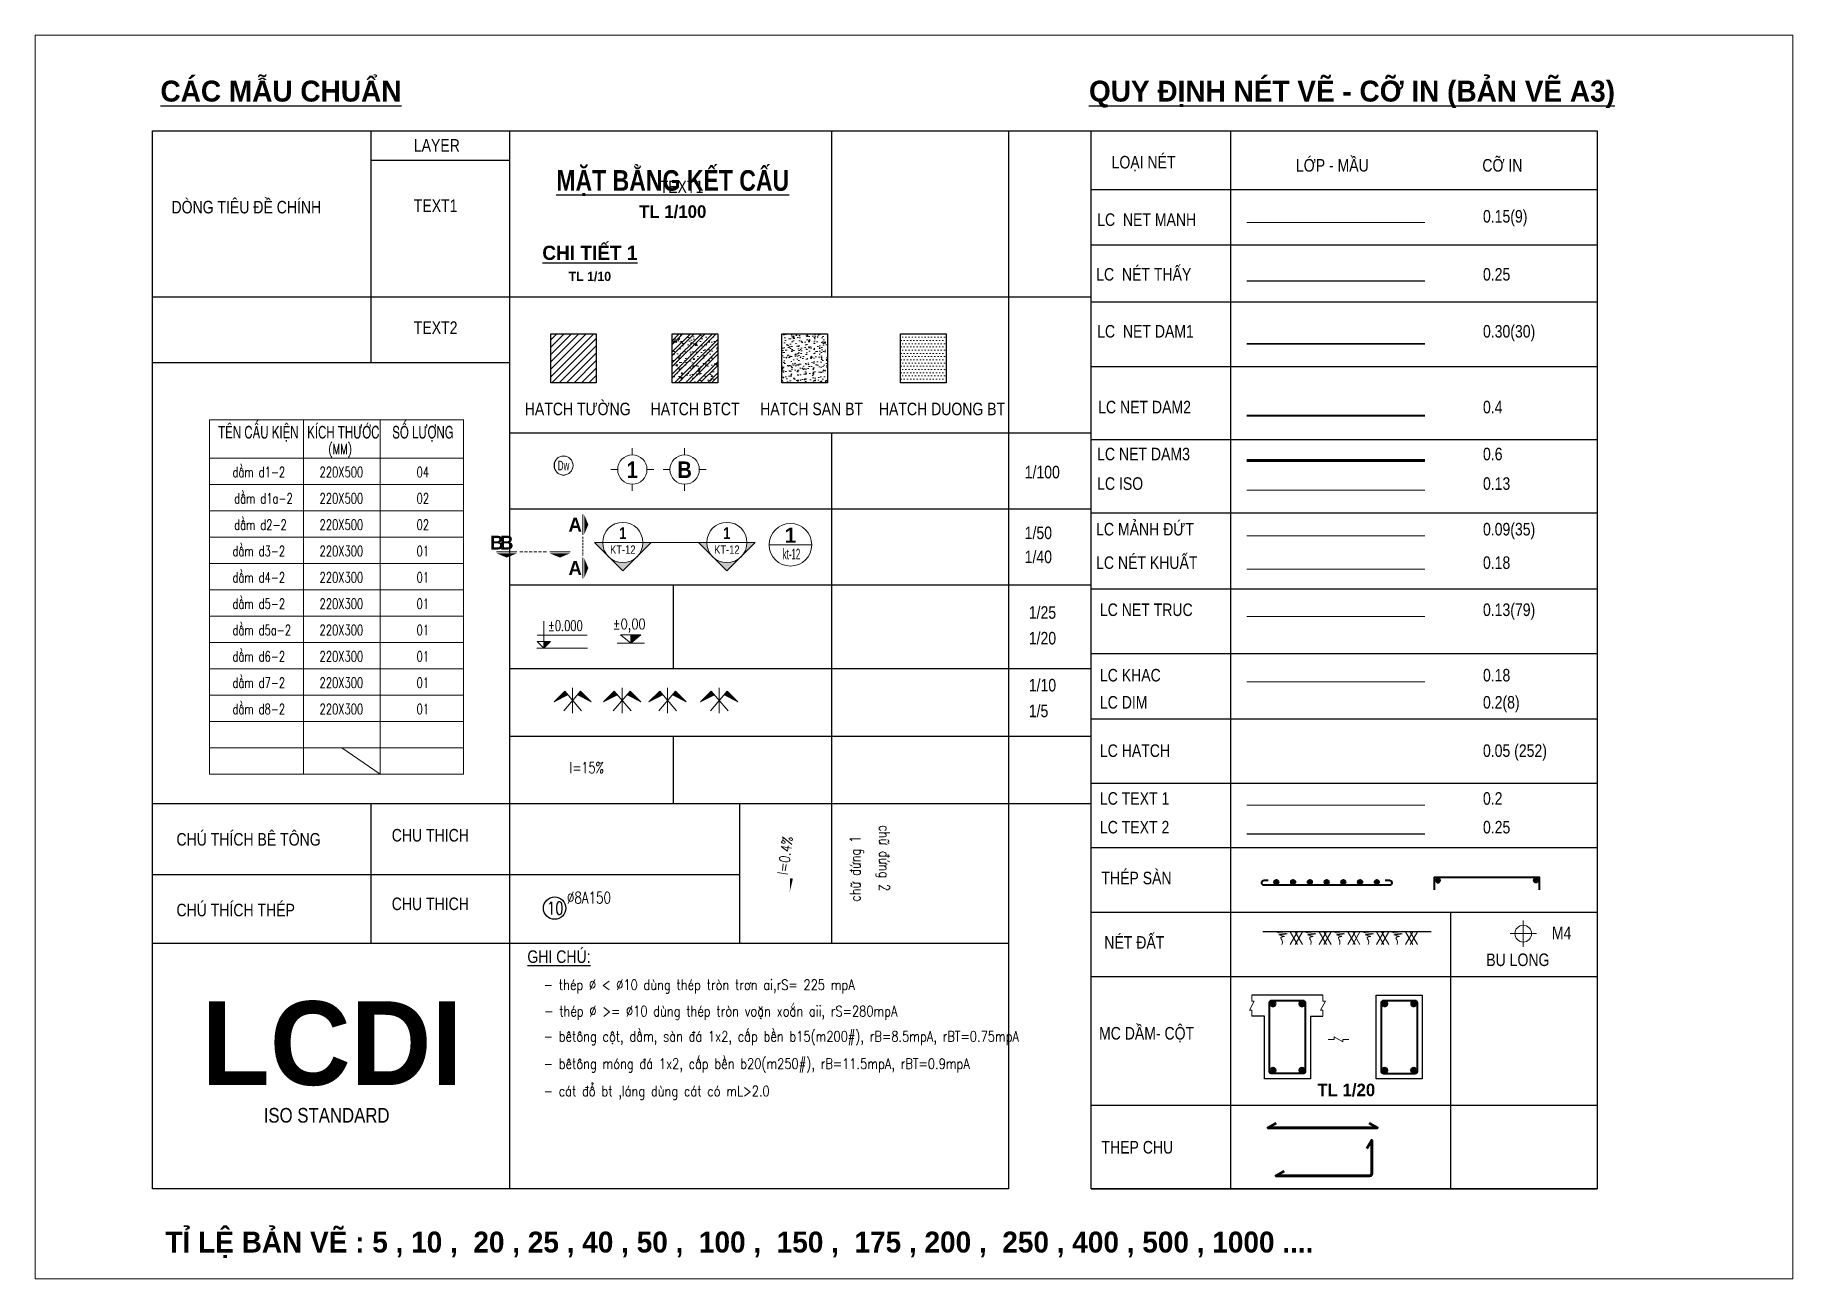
# Model space of a CAD drawing. Header units: metres. Extents: x 596935 to 599449, y 2303977 to 2305782.
# Drawn here: x 597519 to 597687, y 2305493.5 to 2305612.3 of the extents above; entities that cross this region are included whole.
import ezdxf
from ezdxf.enums import TextEntityAlignment as Align

# ---------------------------------------------------------------- set-up
doc = ezdxf.new("R2010")
doc.units = ezdxf.units.M
doc.header["$MEASUREMENT"] = 0
doc.set_wipeout_variables(frame=1)
for name, pattern in [('CENTERX2', [4, 2.5, -0.5, 0.5, -0.5]), ('DASHDOT', [1, 0.5, -0.25, 0, -0.25]), ('HIDDEN', [0.375, 0.25, -0.125])]:
    doc.linetypes.add(name, pattern=pattern)
for name, color, linetype, lineweight in [('KICHTHUOC', 8, 'Continuous', 18), ('LC Dim', 8, 'Continuous', 18), ('LC Hatch', 252, 'Continuous', 9), ('LC Hatch @ 1 (1)', 252, 'Continuous', 0), ('LC ISO', 160, 'Continuous', 13), ('LC Khac', 4, 'Continuous', 9), ('LC MANH DUT', 35, 'HIDDEN', 5), ('LC Net dam 1', 30, 'Continuous', 30), ('LC Net dam2', 6, 'Continuous', 40), ('LC Net dam3', 1, 'Continuous', 60), ('LC Net khuat', 4, 'HIDDEN', 13), ('LC Net manh', 239, 'Continuous', 5), ('LC Net thay', 7, 'Continuous', 25), ('LC Net truc', 79, 'DASHDOT', 13), ('LC Text1', 3, 'Continuous', 20), ('LC Text2', 7, 'Continuous', 25), ('Text', 7, 'Continuous', 20), ('v-KICHTHUOC', 8, 'Continuous', 18), ('v-TEXT', 7, 'Continuous', 20)]:
    doc.layers.add(name, color=color, linetype=linetype, lineweight=lineweight)
doc.styles.add('arial', font='arial.ttf', dxfattribs={"width": 0.8})
doc.styles.add('Brief text', font='')
doc.styles.add('General text 2', font='arial.ttf')
doc.styles.add('LC 1', font='')
doc.styles.add('LC 2', font='', dxfattribs={"width": 0.7})
doc.styles.add('LC 3', font='vnsimli.shx', dxfattribs={"width": 0.75})
doc.styles.add('LC3', font='', dxfattribs={"width": 0.8})
doc.styles.add('T1', font='Vnsimli.shx', dxfattribs={"width": 0.7})
doc.styles.add('T2', font='', dxfattribs={"width": 0.8})
doc.styles.add('text', font='hoatbif.shx', dxfattribs={"width": 0.7})
doc.styles.add('text1', font='', dxfattribs={"width": 0.7, "height": 300})
doc.styles.get('Brief text').set_extended_font_data('.VnHelvetInsH', bold=True)
doc.styles.get('LC 1').set_extended_font_data('.VnAvantH', bold=True)
doc.styles.get('LC 2').set_extended_font_data('.VnArial NarrowH')
doc.styles.get('LC3').set_extended_font_data('.VnArialH', bold=True)
doc.styles.get('T2').set_extended_font_data('.VnArialH')
doc.styles.get('text1').set_extended_font_data('.VnHelvetInsH', bold=True)

msp = doc.modelspace()

# ---------------------------------------------------------------- texts
at = {"layer": 'LC Text1', "ltscale": 0.2, "style": 'LC 1', "width": 0.9}
for s, p in [('1', (597576.038, 2305569.57, 0)), ('B', (597581.039, 2305569.57, 0))]:
    msp.add_text(s, height=1.578, rotation=359.99922, dxfattribs=at).set_placement(p, align=Align.BOTTOM_CENTER)
at = {"layer": 'LC Text1', "style": 'LC 3', "width": 0.75}
msp.add_text(' I=15%%%', height=1.0487, rotation=359.99922, dxfattribs=at).set_placement((597569.49, 2305541.842, 0))
at = {"layer": 'LC Text1', "color": 3, "style": 'LC 3', "width": 0.8}
for s, height, rotation, p in [('ch÷ ®øng 2', 1, 269.99922, (597599.644, 2305536.888, 0)), ('ch÷ ®øng 1', 1, 89.99922, (597597.836, 2305529.562, 0)), ('- thÐp %%C < %%C10 dïng thÐp trßn tr¬n ai,rS= 225 mpA', 1.00003, 359.99922, (597567.574, 2305521.134, 0)), ('- thÐp %%C >= %%C10 dïng thÐp trßn voÆn xo¾n aii, rS=280mpA', 1.00003, 359.99922, (597567.614, 2305518.609, 0)), ('- bªt«ng cét, dÇm, sµn ®¸ 1x2, cÊp bÒn b15(m200#), rB=8.5mpA, rBT=0.75mpA', 1.00003, 359.99922, (597567.566, 2305516.202, 0)), ('- bªt«ng mãng ®¸ 1x2, cÊp bÒn b20(m250#), rB=11.5mpA, rBT=0.9mpA', 1.00003, 359.99922, (597567.566, 2305513.589, 0)), ('- c¸t ®æ bt ,l¸ng dïng c¸t cã mL>2.0', 1.00003, 359.99922, (597567.565, 2305510.976, 0))]:
    msp.add_text(s, height=height, rotation=rotation, dxfattribs=at).set_placement(p)
at = {"layer": 'LC Text2', "lineweight": -2}
for s, height, style, p in [('%%uc¸c mÉu chuÈn', 2.00006, 'LC 1', (597530.938, 2305606.003, 0)), ('%%Uquy ®Þnh nÐt vÏ - cì in (b¶n vÏ A3)', 2.00006, 'LC 1', (597619.687, 2305606.002, 0)), ('tl 1/20', 1.2, 'LC 1', (597641.513, 2305510.986, 0)), ('iso standard', 1.40004, 'LC 2', (597540.806, 2305508.464, 0)), ('tØ lÖ b¶n vÏ : 5 , 10 ,  20 , 25 , 40 , 50 ,  100 ,  150 ,  175 , 200 ,  250 , 400 , 500 , 1000 ....', 2.00006, 'LC 1', (597531.417, 2305496.053, 0))]:
    msp.add_text(s, height=height, rotation=359.99922, dxfattribs=dict(at, style=style)).set_placement(p)
at = {"layer": 'LC Text2', "style": 'T2', "width": 0.8}
for s, height, p in [('layer', 1.2, (597555.154, 2305601.223, 0)), ('lo¹i nÐt', 1.2, (597621.852, 2305599.614, 0)), ('Líp - mÇu', 1.2, (597639.467, 2305599.314, 0)), ('cì in', 1.2, (597657.287, 2305599.314, 0)), ('text1', 1.2, (597578.646, 2305597.263, 0)), ('dßng tiªu ®Ò chÝnh', 1.20004, (597531.991, 2305595.321, 0)), ('text1', 1.2, (597555.154, 2305595.457, 0)), ('LC  Net manh', 1.20004, (597620.47, 2305594.127, 0)), ('0.15(9)', 1.2, (597657.347, 2305594.442, 0)), ('LC  nÐt thÊy', 1.20004, (597620.377, 2305588.899, 0)), ('0.25 ', 1.2, (597657.347, 2305588.899, 0)), ('text2', 1.2, (597555.154, 2305583.81, 0)), ('LC  Net dam1', 1.20004, (597620.469, 2305583.457, 0)), ('0.30(30)', 1.2, (597657.347, 2305583.457, 0)), ('HATCH T¦êNG', 1.20004, (597565.758, 2305576.04, 0)), ('HATCH BTCT', 1.2, (597577.791, 2305576.04, 0)), ('HATCH SAN BT', 1.20004, (597588.258, 2305576.04, 0)), ('HATCH DUONG BT', 1.20004, (597599.605, 2305576.039, 0)), ('LC Net dam2', 1.20004, (597620.567, 2305576.219, 0)), ('0.4', 1.2, (597657.347, 2305576.219, 0)), ('LC Net dam3', 1.20004, (597620.468, 2305571.735, 0)), ('0.6', 1.2, (597657.347, 2305571.734, 0)), ('1/100', 1.2, (597613.545, 2305570.008, 0)), ('LC iso', 1.2, (597620.468, 2305568.914, 0)), ('0.13', 1.2, (597657.347, 2305568.913, 0)), ('1/50', 1.2, (597613.544, 2305564.206, 0)), ('LC m¶nh ®øt', 1.20004, (597620.369, 2305564.554, 0)), ('0.09(35)', 1.2, (597657.347, 2305564.554, 0)), ('1/40', 1.2, (597613.544, 2305561.914, 0)), ('LC nÐt khuÊt', 1.20004, (597620.369, 2305561.358, 0)), ('0.18', 1.2, (597657.347, 2305561.358, 0)), ('1/25', 1.2, (597613.935, 2305556.598, 0)), ('LC Net truc', 1.20004, (597620.733, 2305556.858, 0)), ('0.13(79)', 1.2, (597657.346, 2305556.858, 0)), ('1/20', 1.2, (597613.935, 2305554.141, 0)), ('LC khac', 1.2, (597620.733, 2305550.605, 0)), ('0.18', 1.2, (597657.346, 2305550.605, 0)), ('1/10', 1.2, (597613.935, 2305549.651, 0)), ('1/5', 1.2, (597613.935, 2305547.195, 0)), ('LC dim', 1.2, (597620.733, 2305548.016, 0)), ('0.2(8)', 1.2, (597657.346, 2305548.016, 0)), ('LC Hatch', 1.2, (597620.733, 2305543.397, 0)), ('0.05 (252)', 1.2, (597657.346, 2305543.397, 0)), ('LC text 1', 1.2, (597620.733, 2305538.831, 0)), ('0.2', 1.2, (597657.346, 2305538.83, 0)), ('chó thÝch bª t«ng', 1.20004, (597532.467, 2305534.923, 0)), ('chu thich', 1.2, (597553.045, 2305535.317, 0)), ('LC text 2', 1.2, (597620.733, 2305536.087, 0)), ('0.25', 1.2, (597657.346, 2305536.087, 0)), ('thÐp sµn', 1.2, (597620.875, 2305531.23, 0)), ('chu thich', 1.2, (597553.045, 2305528.765, 0)), ('chó thÝch thÐp', 1.20004, (597532.466, 2305528.173, 0)), ('nÐt ®Êt', 1.2, (597621.154, 2305525.079, 0)), ('m4', 1.2, (597663.929, 2305525.975, 0)), ('%%Ughi chó:', 1.20004, (597566.008, 2305523.719, 0)), ('bu long', 1.2, (597657.663, 2305523.419, 0)), ('mc dÇm- cét', 1.20004, (597620.648, 2305516.399, 0)), ('thep chu', 1.2, (597620.884, 2305505.51, 0))]:
    msp.add_text(s, height=height, rotation=359.99922, dxfattribs=at).set_placement(p)
at = {"layer": 'LC Text2', "linetype": 'ByBlock', "style": 'LC 3', "width": 0.75}
msp.add_text('%%C8A150', height=1.1111, rotation=359.99922, dxfattribs=at).set_placement((597569.785, 2305529.398, 0))
at = {"layer": 'LC Text2', "ltscale": 100, "style": 'LC 3', "width": 0.75}
msp.add_text('10', height=1.2223, rotation=359.99922, dxfattribs=at).set_placement((597568.672, 2305528.954, 0), align=Align.MIDDLE_CENTER)
at = {"layer": 'LC Text2', "lineweight": -2, "style": 'LC 1'}
msp.add_text('LCDI', height=8.0002, rotation=359.99922, dxfattribs=at).set_placement((597547.334, 2305516.058, 0), align=Align.MIDDLE)

# ---------------------------------------------------------------- blocks, each defined once
blk = doc.blocks.new('DXicon')
at = {"layer": 'LC Hatch', "ltscale": 50}
for points in [[(-1.15, 4.39), (-1.9, 5.26), (-4.45, 2.69)], [(4.45, 2.69), (1.9, 5.26), (1.15, 4.39)]]:
    blk.add_hatch(color=252, dxfattribs=at).paths.add_polyline_path(points)
at = {"layer": 'LC Net manh', "color": 8, "ltscale": 50}
for p, q in [((-1.9, 5.26), (-4.45, 2.69)), ((-4.45, 2.69), (-1.15, 4.39)), ((-2.13, 0.57), (1.9, 5.26)), ((2.13, 0.57), (-1.9, 5.26)), ((0, 0.04), (0, 6.04)), ((4.45, 2.69), (1.15, 4.39)), ((1.9, 5.26), (4.45, 2.69))]:
    blk.add_line(p, q, dxfattribs=at)
blk = doc.blocks.new('thep tron 2')
at = {"layer": 'LC Net dam2'}
for p, q in [((-0.5, 0.5), (0.5, 0.5)), ((0.35, 0.85), (-0.35, 0.15)), ((-0.35, 0.85), (0.35, 0.15)), ((0, 1), (0, 0))]:
    blk.add_line(p, q, dxfattribs=at)
blk.add_circle((0, 0.5), 0.5, dxfattribs=at)
blk = doc.blocks.new('theptron1')
at = {"layer": 'LC Net dam3'}
for p, q in [((-0.5, 0), (0.5, 0)), ((-0.35, 0.35), (0.35, -0.35)), ((0.35, 0.35), (-0.35, -0.35)), ((0, 0.5), (0, -0.5))]:
    blk.add_line(p, q, dxfattribs=at)
blk.add_circle((0, 0), 0.5, dxfattribs=at)
blk = doc.blocks.new('mat dat')
at = {"layer": 'LC Net manh'}
for p, q in [((2, 0), (3.73, -3)), ((3.73, 0), (2, -3)), ((3.15, 0), (4.88, -3)), ((4.88, 0), (3.15, -3))]:
    blk.add_line(p, q, dxfattribs=at)
blk.add_spline([(0, 0), (-1.21, -0.12), (1.21, -0.52), (-0.75, -0.75), (0.58, -1.1), (-0.23, -1.33), (0.06, -2.19), (0, -3)], degree=3, dxfattribs=at)
blk = doc.blocks.new('TTRUC')
at = {"layer": 'LC ISO'}
for p, q in [((0, 6.95), (0, 10.13)), ((-6.95, 0), (-10.13, 0)), ((6.95, 0), (10.13, 0)), ((0, -6.95), (0, -10.13))]:
    blk.add_line(p, q, dxfattribs=at)
at = {"layer": 'LC Net manh'}
blk.add_circle((0, 0), 6.95, dxfattribs=at)
blk = doc.blocks.new('TIEUDE1')
at = {"layer": 'LC Text2', "color": 7, "style": 'LC 1'}
blk.add_attdef('TIªU§Ò', text='', height=5, dxfattribs=at).set_placement((0, 0), align=Align.BOTTOM_CENTER)
blk.add_attdef('TL', text='', height=3, dxfattribs=at).set_placement((0, -2), align=Align.TOP_CENTER)
blk = doc.blocks.new('TIEUDE2')
at = {"layer": 'LC Text2', "color": 7, "style": 'LC 1'}
blk.add_attdef('%%UTIªU§Ò', text='', height=3.5, dxfattribs=at).set_placement((0, 0), align=Align.BOTTOM_CENTER)
blk.add_attdef('TL', text='', height=2.2, dxfattribs=at).set_placement((0, -1.8), align=Align.TOP_CENTER)
blk = doc.blocks.new('trich CT')
at = {"layer": 'LC ISO'}
blk.add_line((-500, 0), (500, 0), dxfattribs=at)
blk.add_circle((0, 0), 500, dxfattribs=at)
at = {"layer": 'LC Text1', "style": 'text1'}
blk.add_attdef('T', text='', height=350, dxfattribs=at).set_placement((0, 223), align=Align.MIDDLE_CENTER)
at = {"layer": 'LC Text1', "linetype": 'ByBlock', "style": 'text', "width": 0.7}
blk.add_attdef('KT', text='', height=250, dxfattribs=at).set_placement((0, -217), align=Align.MIDDLE_CENTER)
blk = doc.blocks.new('*U19')
at = {"layer": 'LC ISO'}
h = blk.add_hatch(color=256, dxfattribs=at)
h.paths.add_polyline_path([(0, -8.49), (4.24, -4.24, -0.198912), (0, -6, -0.198912), (-4.24, -4.24)])
h.paths.add_polyline_path([(8.49, 0), (6, 0, -0.198912), (4.24, -4.24)])
h.paths.add_polyline_path([(-4.24, -4.24, -0.198912), (-6, 0), (-8.49, 0)])
h = blk.add_hatch(color=256, dxfattribs=at)
h.paths.add_polyline_path([(31.08, -8.49), (35.32, -4.24, -0.198912), (31.08, -6, -0.198912), (26.84, -4.24)])
h.paths.add_polyline_path([(39.57, 0), (37.08, 0, -0.198912), (35.32, -4.24)])
h.paths.add_polyline_path([(26.84, -4.24, -0.198912), (25.08, 0), (22.59, 0)])
for p, q in [((-6, 0), (6, 0)), ((25.08, 0), (37.08, 0))]:
    blk.add_line(p, q, dxfattribs=at)
for points in [[(6, 0), (8.49, 0), (0, -8.49), (-8.49, 0), (-6, 0)], [(37.08, 0), (39.57, 0), (31.08, -8.49), (22.59, 0), (25.08, 0)]]:
    blk.add_lwpolyline(points, dxfattribs=at)
for centre in [(0, 0), (31.08, 0)]:
    blk.add_circle(centre, 6, dxfattribs=at)
at = {"layer": 'LC MANH DUT', "linetype": 'HIDDEN', "ltscale": 300}
blk.add_line((6, 0), (25.08, 0), dxfattribs=at)
at = {"layer": 'LC Text1', "style": 'Brief text', "width": 0.8, "flags": 8}
for tag, p in [('VIEW-NUMBER2', (0, 52)), ('VIEW-NUMBER1', (0, 0))]:
    blk.add_attdef(tag, text='', height=3.5, dxfattribs=at).set_placement(p, align=Align.BOTTOM_CENTER)
at = {"layer": 'LC Text1', "style": 'arial', "width": 0.8, "flags": 8}
for tag, p in [('SHEET-NUMBER2', (0, 51.13)), ('SHEET-NUMBER1', (0, -0.87))]:
    blk.add_attdef(tag, text='', height=2.5, dxfattribs=at).set_placement(p, align=Align.TOP_CENTER)
blk = doc.blocks.new('Caodo1')
at = {"layer": 'LC Text1'}
blk.add_hatch(color=4, dxfattribs=at).paths.add_polyline_path([(0, 200), (0, 0), (243, 200)])
at = {"layer": 'LC Text1', "color": 4}
for p, q in [((324, 0), (-324, 0)), ((0, 0), (0, 200))]:
    blk.add_line(p, q, dxfattribs=at)
blk.add_lwpolyline([(-243, 200), (243, 200), (0, 0), (0, 0)], close=True, dxfattribs=at)
at = {"layer": 'LC Text1', "color": 4, "style": 'T1', "width": 0.8}
blk.add_attdef('%%P0,00', text='', height=250, dxfattribs=at).set_placement((-39, 460), align=Align.MIDDLE_CENTER)
blk = doc.blocks.new('bu lon')
at = {"layer": 'LC Khac', "color": 9}
for p, q in [((0.79, 0), (-0.79, 0)), ((0, -0.79), (0, 0.79))]:
    blk.add_line(p, q, dxfattribs=at)
at = {"layer": 'LC Khac', "color": 7}
blk.add_circle((0, 0), 0.5, dxfattribs=at)
blk = doc.blocks.new('MM')
at = {"layer": 'LC Khac', "xscale": 2.289702860291335, "yscale": 2.289702860291335, "zscale": 2.289702860291335}
blk.add_blockref('bu lon', (0, 0), dxfattribs=at)
blk = doc.blocks.new('CT')
at = {"layer": 'LC Text1', "lineweight": 15}
blk.add_hatch(color=4, dxfattribs=at).paths.add_polyline_path([(3.25, 1.6), (1.64, 1.6), (1.64, 0)])
at = {"layer": 'LC Text1', "color": 4, "lineweight": 15, "ltscale": 50}
for p, q in [((12.09, 0), (0, 0)), ((0.05, 3.14), (12, 3.14))]:
    blk.add_line(p, q, dxfattribs=at)
for points in [[(1.64, 6.43), (1.64, 0)], [(1.64, 0), (0.03, 1.6), (1.64, 1.6)], [(1.64, 0), (3.25, 1.6), (1.64, 1.6)]]:
    blk.add_lwpolyline(points, dxfattribs=at)
at = {"layer": 'LC Text1', "color": 4, "style": 'LC 3', "width": 0.75}
blk.add_attdef('CT', (1.91, 3.5), '', height=2.2, dxfattribs=at)
blk = doc.blocks.new('*U20')
at = {"layer": 'Defpoints'}
blk.add_lwpolyline([(0, 2.97), (-1.75, 2.41), (-2.83, 0.92), (-2.83, -0.92), (-1.75, -2.41), (0, -2.98), (1.75, -2.41), (2.83, -0.92), (2.83, 0.92), (1.75, 2.41)], close=True, dxfattribs=at)
at = {"layer": 'LC Text1', "style": 'General text 2', "width": 0.6, "flags": 8}
blk.add_attdef('SYMBOL', text='', height=3, dxfattribs=at).set_placement((0, 0), align=Align.MIDDLE_CENTER)
blk.add_wipeout([(0, 2.97), (-1.75, 2.41), (-2.83, 0.92), (-2.83, -0.92), (-1.75, -2.41), (0, -2.98), (1.75, -2.41), (2.83, -0.92), (2.83, 0.92), (1.75, 2.41)]).dxf.layer = 'LC Net manh'
at = {"layer": 'LC ISO'}
blk.add_circle((0, 0), 2.98, dxfattribs=at)
blk = doc.blocks.new('matcatdoc')
at = {"layer": 'LC Khac', "color": 1, "ltscale": 2}
for p, q in [((0, 485), (0, 0)), ((0, -550), (0, -1036))]:
    blk.add_line(p, q, dxfattribs=at)
for points in [[(134, 243, 0, 471, 0), (37, 243, 275, 275, 0)], [(134, -793, 0, 471, 0), (37, -793, 275, 275, 0)]]:
    blk.add_lwpolyline(points, format="xyseb", dxfattribs=at)
at = {"layer": 'LC MANH DUT', "ltscale": 200}
blk.add_line((0, -49), (0, -506), dxfattribs=at)
at = {"ltscale": 2, "style": 'LC 1'}
for p in [(-179, 243), (-179, -793)]:
    blk.add_attdef('LC', text='', height=330, dxfattribs=at).set_placement(p, align=Align.MIDDLE_CENTER)
blk = doc.blocks.new('*U18')
at = {"layer": 'LC Khac', "color": 1, "ltscale": 2}
for p, q in [((0, 0), (-485, 0)), ((1271, 0), (785, 0))]:
    blk.add_line(p, q, dxfattribs=at)
for points in [[(-243, -134, 0, 471, 0), (-243, -37, 275, 275, 0)], [(1028, -134, 0, 471, 0), (1028, -37, 275, 275, 0)]]:
    blk.add_lwpolyline(points, format="xyseb", dxfattribs=at)
at = {"layer": 'LC MANH DUT', "ltscale": 300}
blk.add_line((66, 0), (732, 0), dxfattribs=at)
at = {"ltscale": 2, "style": 'LC 1'}
for p in [(-243, 222), (1028, 222)]:
    blk.add_attdef('LC', text='', height=330, dxfattribs=at).set_placement(p, align=Align.MIDDLE_CENTER)
blk = doc.blocks.new('DODOC1')
at = {"layer": 'KICHTHUOC'}
blk.add_lwpolyline([(-630, 0, 0, 0, 0), (762, 0, 0, 66.7, 0), (443, 0, 66.7, 66.7, 0)], format="xyseb", dxfattribs=at)
at = {"layer": 'Text', "style": 'T1', "width": 0.8}
blk.add_attdef('DOC', text='', height=250, dxfattribs=at).set_placement((-79, 226), align=Align.MIDDLE_CENTER)

# ---------------------------------------------------------------- hatches: boundary and pattern name
at = {"layer": 'LC Hatch', "ltscale": 3}
h = msp.add_hatch(dxfattribs=at)
h.set_pattern_fill('AR-CONC', color=256, scale=0.140653, angle=-0.00078)
h.set_pattern_definition([(49.99922, (597747.2692, 2305256.7322), (1.0088495, -0.0882768), [0.10549, -1.1603904]), (354.9992, (597747.2692, 2305256.7322), (-0.195144, 1.0579864), [0.084392, -0.9283124]), (100.45062, (597747.3533, 2305256.7249), (0.8137063, 0.969709), [0.0896527, -0.98618]), (46.1834, (597747.2692, 2305257.0135), (1.5011075, -0.2328286), [0.158235, -1.7405857]), (96.6348, (597747.3943, 2305256.9941), (1.3146535, 1.370112), [0.134479, -1.47927]), (351.1834, (597747.2692, 2305257.0135), (1.3146524, 1.370113), [0.126588, -1.3924685]), (20.99922, (597747.4099, 2305256.9432), (0.8395622, -0.5663086), [0.10549, -1.1603904]), (325.9992, (597747.4099, 2305256.9432), (0.3422452, 1.0199434), [0.084392, -0.9283124]), (71.45062, (597747.4798, 2305256.896), (1.1818078, 0.453634), [0.0896527, -0.98618]), (37.49922, (597747.26923, 2305256.73222), (0.01710965, 0.46822625), [0, -0.9170601, 0, -0.9423777, 0, -0.9318287]), (7.49922, (597747.26923, 2305256.7322), (0.3700238, 0.5547484), [0, -0.5372959, 0, -0.8959621, 0, -0.3551498]), (327.49922, (597746.95557, 2305256.73222), (0.7508389, -0.03173446), [0, -0.3516335, 0, -1.0970964, 0, -1.4557626]), (317.49922, (597746.8149, 2305256.7322), (0.820273, 0.1407898), [0, -0.4571235, 0, -0.7285845, 0, -1.0338024])])
h.paths.add_polyline_path([(597594.678, 2305583.83), (597590.318, 2305583.83), (597590.318, 2305579.12), (597594.678, 2305579.12)])
h = msp.add_hatch(dxfattribs=at)
h.set_pattern_fill('DOTS', color=256, scale=4.922869, angle=-0.00078)
h.set_pattern_definition([(359.99922, (597748.02115, 2305256.7322), (0.15384385, 0.30767718), [0, -0.30767928])])
h.paths.add_polyline_path([(597606.024, 2305583.83), (597601.664, 2305583.83), (597601.664, 2305579.12), (597606.024, 2305579.12)])
at = {"layer": 'LC Hatch @ 1 (1)', "ltscale": 2}
h = msp.add_hatch(dxfattribs=at)
h.set_pattern_fill('ANSI31', color=256, scale=4.000182, angle=-0.00078)
h.set_pattern_definition([(44.99922, (597748.02115, 2305256.7322), (-0.3535647, 0.35357434), [])])
h.paths.add_polyline_path([(597572.597, 2305579.121), (597572.597, 2305583.83), (597568.237, 2305583.83), (597568.237, 2305579.121)])
h = msp.add_hatch(dxfattribs=at)
h.set_pattern_fill('BTCT', color=256, scale=0.200006, angle=-0.00078)
h.set_pattern_definition([(49.9992, (597570.2274, 2305828.0979), (1.434563, -0.125528), [0.150005, -1.650051]), (354.9992, (597570.2274, 2305828.0979), (-0.277491, 1.504435), [0.120004, -1.320041]), (100.4506, (597570.3469, 2305828.0874), (1.1570735, 1.378906), [0.127484, -1.402328]), (46.1834, (597570.2274, 2305828.4979), (2.134544, -0.331077), [0.225007, -2.475077]), (96.6348, (597570.4052, 2305828.4703), (1.86941, 1.94827), [0.191227, -2.103491]), (351.1834, (597570.2274, 2305828.498), (1.869409, 1.948272), [0.180006, -1.980061]), (20.9992, (597570.4274, 2305828.3979), (1.19384, -0.805279), [0.150005, -1.650051]), (325.9992, (597570.4274, 2305828.3979), (0.486666, 1.450338), [0.120004, -1.320041]), (71.4506, (597570.5269, 2305828.3308), (1.680506, 0.645058), [0.127484, -1.402328]), (37.49922, (597570.22735, 2305828.0979), (0.0243296, 0.665808), [0, -1.3040404, 0, -1.3400416, 0, -1.325041]), (7.4992, (597570.22735, 2305828.0979), (0.5261662, 0.7888407), [0, -0.7640237, 0, -1.2740395, 0, -0.5050157]), (327.49922, (597569.78134, 2305828.0979), (1.0676774, -0.0451257), [0, -0.5000155, 0, -1.5600484, 0, -2.0700642]), (317.4992, (597569.5813, 2305828.0979), (1.1664112, 0.2002002), [0, -0.65002, 0, -1.036032, 0, -1.4700456]), (44.9992, (597570.22735, 2305828.0979), (-0.5303393, 0.5303538), []), (44.9992, (597570.5809, 2305828.0979), (-0.5303393, 0.5303538), [])])
h.paths.add_polyline_path([(597584.21, 2305583.83), (597579.85, 2305583.83), (597579.85, 2305579.121), (597584.21, 2305579.121)])

# ---------------------------------------------------------------- linework, layer by layer
at = {"layer": 'LC ISO', "ltscale": 0.5}
msp.add_line((597634.783, 2305568.883), (597651.792, 2305568.882), dxfattribs=at)
at = {"layer": 'LC Khac', "ltscale": 0.5}
msp.add_line((597634.783, 2305550.574), (597651.792, 2305550.574), dxfattribs=at)
at = {"layer": 'LC MANH DUT', "ltscale": 300}
msp.add_line((597634.783, 2305564.523), (597651.792, 2305564.523), dxfattribs=at)
at = {"layer": 'LC Net dam 1'}
msp.add_line((597634.784, 2305582.861), (597651.792, 2305582.861), dxfattribs=at)
at = {"layer": 'LC Net dam2', "ltscale": 5}
msp.add_line((597651.792, 2305575.98), (597634.784, 2305575.98), dxfattribs=at)
at = {"layer": 'LC Net dam2', "elevation": 0}
msp.add_lwpolyline([(597647.998, 2305531.613), (597648.398, 2305531.613, -0.4142136), (597648.625, 2305531.385), (597648.625, 2305531.36, -0.4142136), (597648.398, 2305531.133), (597642.409, 2305531.133), (597636.42, 2305531.133, -0.4142136), (597636.193, 2305531.36), (597636.193, 2305531.386, -0.4142136), (597636.42, 2305531.613), (597636.82, 2305531.613)], format="xyb", dxfattribs=at)
msp.add_lwpolyline([(597652.728, 2305530.717), (597652.728, 2305531.917), (597662.728, 2305531.917), (597662.728, 2305530.717)], dxfattribs=at)
for points in [[(597636.954, 2305513.34), (597636.954, 2305519.94, -0.4142136), (597637.154, 2305520.14), (597640.154, 2305520.14, -0.4142136), (597640.354, 2305519.94), (597640.354, 2305513.34, -0.4142136), (597640.154, 2305513.14), (597637.154, 2305513.14, -0.4142136)], [(597647.643, 2305513.339), (597647.643, 2305519.94, -0.4142136), (597647.843, 2305520.14), (597650.843, 2305520.14, -0.4142136), (597651.043, 2305519.94), (597651.043, 2305513.339, -0.4142136), (597650.843, 2305513.139), (597647.843, 2305513.139, -0.4142136)]]:
    msp.add_lwpolyline(points, format="xyb", close=True, dxfattribs=at)
at = {"layer": 'LC Net dam3', "ltscale": 0.5}
msp.add_line((597634.783, 2305571.704), (597651.792, 2305571.703), dxfattribs=at)
at = {"layer": 'LC Net dam3', "ltscale": 5, "elevation": 0}
msp.add_lwpolyline([(597637.57, 2305508.417), (597636.791, 2305507.967), (597647.251, 2305507.967), (597646.472, 2305508.417)], dxfattribs=at)
at = {"layer": 'LC Net dam3', "elevation": 0}
msp.add_lwpolyline([(597646.258, 2305505.996), (597646.708, 2305506.776), (597646.708, 2305503.582, -0.4142136), (597646.508, 2305503.382), (597637.558, 2305503.382), (597638.337, 2305503.832)], format="xyb", dxfattribs=at)
at = {"layer": 'LC Net khuat', "ltscale": 300}
msp.add_line((597634.783, 2305561.327), (597651.792, 2305561.327), dxfattribs=at)
at = {"layer": 'LC Net manh'}
msp.add_line((597634.784, 2305594.464), (597651.793, 2305594.464), dxfattribs=at)
at = {"layer": 'LC Net manh', "elevation": 0}
for points in [[(597635.254, 2305518.64), (597635.254, 2305519.213), (597635.023, 2305519.213), (597635.484, 2305520.067), (597635.254, 2305520.067), (597635.254, 2305520.64)], [(597642.054, 2305518.64), (597642.054, 2305519.212), (597641.824, 2305519.212), (597642.284, 2305520.067), (597642.054, 2305520.067), (597642.054, 2305520.64)], [(597642.535, 2305516.417), (597643.108, 2305516.417), (597643.108, 2305516.647), (597643.963, 2305516.186), (597643.963, 2305516.417), (597644.536, 2305516.417)]]:
    msp.add_lwpolyline(points, dxfattribs=at)
at = {"layer": 'LC Net thay'}
for p, q in [((597551.054, 2305603.208, 0), (597551.053, 2305581.092, 0)), ((597564.308, 2305603.208), (597564.307, 2305502.137)), ((597595.07, 2305603.207), (597595.07, 2305587.356)), ((597611.996, 2305603.207), (597619.881, 2305603.207)), ((597633.2, 2305603.207), (597633.198, 2305502.136)), ((597564.308, 2305600.366), (597551.054, 2305600.366, 0)), ((597619.881, 2305597.602), (597668.27, 2305597.601)), ((597619.881, 2305592.309), (597668.27, 2305592.308)), ((597634.784, 2305588.868), (597651.793, 2305588.868)), ((597530.179, 2305587.357, 0), (597595.07, 2305587.356)), ((597530.179, 2305587.357, 0), (597619.881, 2305587.356)), ((597619.881, 2305586.886), (597668.27, 2305586.885)), ((597530.179, 2305581.093, 0), (597564.308, 2305581.092)), ((597619.881, 2305580.705), (597668.27, 2305580.705)), ((597564.308, 2305574.367), (597619.881, 2305574.366)), ((597595.07, 2305574.366), (597595.069, 2305525.62)), ((597619.881, 2305573.708), (597668.27, 2305573.707)), ((597564.308, 2305567.097), (597619.881, 2305567.096)), ((597619.881, 2305566.71), (597668.27, 2305566.709)), ((597564.308, 2305559.827), (597619.881, 2305559.826)), ((597579.938, 2305559.827), (597579.938, 2305551.861)), ((597619.881, 2305559.44), (597668.27, 2305559.44)), ((597619.881, 2305553.289), (597668.27, 2305553.289)), ((597564.307, 2305551.861), (597619.881, 2305551.86)), ((597619.881, 2305547.036), (597668.27, 2305547.036)), ((597564.307, 2305545.381), (597595.069, 2305545.38)), ((597564.307, 2305545.381), (597619.881, 2305545.38)), ((597579.938, 2305545.38), (597579.938, 2305538.936)), ((597619.881, 2305540.885), (597668.27, 2305540.885)), ((597530.178, 2305538.937, 0), (597619.881, 2305538.935)), ((597551.053, 2305538.936, 0), (597551.053, 2305525.62, 0)), ((597586.312, 2305525.62), (597586.312, 2305538.936)), ((597634.783, 2305536.056), (597651.792, 2305536.056)), ((597619.88, 2305534.734), (597668.27, 2305534.734)), ((597530.178, 2305532.172, 0), (597586.312, 2305532.171)), ((597619.88, 2305528.583), (597668.269, 2305528.583)), ((597654.252, 2305528.583), (597654.251, 2305502.135)), ((597652.389, 2305526.691), (597636.308, 2305526.691)), ((597530.178, 2305525.621, 0), (597611.995, 2305525.62)), ((597530.178, 2305525.621, 0), (597611.995, 2305525.62)), ((597619.88, 2305522.433), (597668.269, 2305522.432)), ((597642.054, 2305520.64), (597635.254, 2305520.64)), ((597636.454, 2305518.64), (597635.254, 2305518.64)), ((597640.854, 2305518.64), (597642.054, 2305518.64)), ((597619.88, 2305510.131), (597668.269, 2305510.13)), ((597619.88, 2305502.136), (597668.269, 2305502.135))]:
    msp.add_line(p, q, dxfattribs=at)
at = {"layer": 'LC Net thay', "elevation": 0}
for points in [[(597530.179, 2305603.208), (597611.996, 2305603.207), (597611.995, 2305502.136), (597530.178, 2305502.137)], [(597619.881, 2305603.207), (597668.27, 2305603.206), (597668.269, 2305502.135), (597619.88, 2305502.136)], [(597647.143, 2305520.64), (597651.543, 2305520.64), (597651.543, 2305512.639), (597647.143, 2305512.639)]]:
    msp.add_lwpolyline(points, close=True, dxfattribs=at)
msp.add_lwpolyline([(597640.854, 2305518.64), (597640.854, 2305512.64), (597636.454, 2305512.64), (597636.454, 2305518.64)], dxfattribs=at)
at = {"layer": 'LC Net truc', "linetype": 'CENTERX2', "ltscale": 200}
msp.add_line((597634.783, 2305556.827), (597651.792, 2305556.827), dxfattribs=at)
at = {"layer": 'LC Text1'}
msp.add_line((597634.783, 2305538.8), (597651.792, 2305538.799), dxfattribs=at)
at = {"layer": 'LC Text2', "ltscale": 2, "elevation": 0}
for points in [[(597568.237, 2305583.83), (597572.597, 2305583.83), (597572.597, 2305579.121), (597568.237, 2305579.121)], [(597579.85, 2305583.83), (597584.21, 2305583.83), (597584.21, 2305579.121), (597579.85, 2305579.121)], [(597590.318, 2305583.83), (597594.678, 2305583.83), (597594.678, 2305579.12), (597590.318, 2305579.12)], [(597601.664, 2305583.83), (597606.024, 2305583.83), (597606.024, 2305579.12), (597601.664, 2305579.12)]]:
    msp.add_lwpolyline(points, close=True, dxfattribs=at)
at = {"layer": 'LC Text2', "ltscale": 100}
msp.add_circle((597568.611, 2305528.954, 0), 1.07, dxfattribs=at)

# ---------------------------------------------------------------- block references
at = {"layer": 'LC Dim'}
for p, xscale, yscale, zscale, rotation in [((597637.274, 2305519.82, 0), 0.4000124032784512, 0.4000124032784512, 0.4000124032784512, 359.999216292062), ((597640.034, 2305519.82, 0), -0.4000124032784512, 0.4000124032784505, 0.4000124032784505, 359.999216292062), ((597647.963, 2305519.82, 0), 0.4000124032784512, 0.4000124032784512, 0.4000124032784512, 359.999216292062), ((597650.723, 2305519.82, 0), -0.4000124032784512, 0.4000124032784505, 0.4000124032784505, 359.999216292062), ((597637.274, 2305513.46, 0), -0.4000124032784508, 0.4000124032784505, 0.4000124032784505, 179.9992162950231), ((597640.034, 2305513.46, 0), 0.4000124032784508, 0.4000124032784508, 0.4000124032784508, 179.9992162950232), ((597647.963, 2305513.459, 0), -0.4000124032784508, 0.4000124032784505, 0.4000124032784505, 179.9992162950231), ((597650.723, 2305513.459, 0), 0.4000124032784508, 0.4000124032784508, 0.4000124032784508, 179.9992162950232)]:
    msp.add_blockref('theptron1', p, dxfattribs=dict(at, xscale=xscale, yscale=yscale, zscale=zscale, rotation=rotation))
at = {"layer": 'LC Hatch', "xscale": 0.4000124032784512, "yscale": 0.4000124032784512, "zscale": 0.4000124032784512, "rotation": 359.999216292062}
for p in [(597570.332, 2305547.575, 0), (597575.07, 2305547.575, 0), (597579.412, 2305547.575, 0), (597584.347, 2305547.575, 0)]:
    msp.add_blockref('DXicon', p, dxfattribs=at)
at = {"layer": 'LC ISO', "xscale": 0.2015750894901067, "yscale": 0.2015750894901067, "zscale": 0.2015750894901067, "rotation": 359.999216292062}
for p in [(597576.038, 2305570.854, 0), (597581.039, 2305570.854, 0)]:
    msp.add_blockref('TTRUC', p, dxfattribs=at)
at = {"layer": 'LC ISO'}
ref = msp.add_blockref('*U19', (597575.129, 2305563.881, 0), dxfattribs=dict(at, xscale=0.3200099226228609, yscale=0.3200099226228609, zscale=0.3200099226228609, rotation=359.999216292062))
ref.add_attrib('VIEW-NUMBER1', '1', dxfattribs={"layer": 'LC Text1', "height": 1.12, "rotation": 359.99922, "style": 'Brief text', "width": 0.8}).set_placement((597575.129, 2305563.881, 0), align=Align.BOTTOM_CENTER)
ref.add_attrib('SHEET-NUMBER1', 'KT-12', dxfattribs={"layer": 'LC Text1', "height": 0.8, "rotation": 359.99922, "style": 'arial', "width": 0.8}).set_placement((597575.129, 2305563.601, 0), align=Align.TOP_CENTER)
ref.add_attrib('VIEW-NUMBER2', '1', dxfattribs={"layer": 'LC Text1', "height": 1.12, "rotation": 359.99922, "style": 'Brief text', "width": 0.8}).set_placement((597585.074, 2305563.88, 0), align=Align.BOTTOM_CENTER)
ref.add_attrib('SHEET-NUMBER2', 'KT-12', dxfattribs={"layer": 'LC Text1', "height": 0.8, "rotation": 359.99922, "style": 'arial', "width": 0.8}).set_placement((597585.074, 2305563.601, 0), align=Align.TOP_CENTER)
ref = msp.add_blockref('trich CT', (597591.151, 2305563.667, 0), dxfattribs=dict(at, xscale=0.004073269157958015, yscale=0.004073269157958015, zscale=0.004073269157958015, rotation=359.999216292062))
ref.add_attrib('T', '1', dxfattribs={"layer": 'LC Text2', "height": 1.426, "rotation": 359.99922, "style": 'text1'}).set_placement((597591.151, 2305564.574, 0), align=Align.MIDDLE_CENTER)
ref.add_attrib('KT', ' kt-12', dxfattribs={"layer": 'LC Text2', "linetype": 'ByBlock', "height": 1.0183, "rotation": 359.99922, "style": 'text', "width": 0.55}).set_placement((597591.151, 2305562.782, 0), align=Align.MIDDLE_CENTER)
at = {"layer": 'LC Khac', "xscale": 0.4000124032784512, "yscale": 0.4000124032784512, "zscale": 0.4000124032784512, "rotation": 359.999216292062}
for p in [(597638.131, 2305526.691, 0), (597640.882, 2305526.691, 0), (597643.633, 2305526.691, 0), (597646.384, 2305526.691, 0), (597649.136, 2305526.691, 0)]:
    msp.add_blockref('mat dat', p, dxfattribs=at)
at = {"layer": 'LC MANH DUT', "xscale": 0.6988022947699404, "yscale": 0.6988022947699404, "zscale": 0.6988022947699404, "rotation": 359.999216292062}
msp.add_blockref('MM', (597661.197, 2305526.517, 0), dxfattribs=at)
at = {"layer": 'LC Net dam2'}
for p, xscale, yscale, zscale, rotation in [((597637.6, 2305531.253, 0), 0.4000124032784512, 0.4000124032784512, 0.4000124032784512, 359.999216292062), ((597639.2, 2305531.253, 0), 0.4000124032784512, 0.4000124032784512, 0.4000124032784512, 359.999216292062), ((597640.8, 2305531.253, 0), 0.4000124032784512, 0.4000124032784512, 0.4000124032784512, 359.999216292062), ((597642.4, 2305531.253, 0), 0.4000124032784512, 0.4000124032784512, 0.4000124032784512, 359.999216292062), ((597644, 2305531.253, 0), 0.4000124032784512, 0.4000124032784512, 0.4000124032784512, 359.999216292062), ((597645.6, 2305531.253, 0), 0.4000124032784512, 0.4000124032784512, 0.4000124032784512, 359.999216292062), ((597647.2, 2305531.253, 0), 0.4000124032784512, 0.4000124032784512, 0.4000124032784512, 359.999216292062), ((597653.048, 2305531.797, 0), -0.4000124032784508, 0.4000124032784505, 0.4000124032784505, 179.9992162950231), ((597662.408, 2305531.797, 0), 0.4000124032784508, 0.4000124032784508, 0.4000124032784508, 179.9992162950232)]:
    msp.add_blockref('thep tron 2', p, dxfattribs=dict(at, xscale=xscale, yscale=yscale, zscale=zscale, rotation=rotation))
at = {"layer": 'LC Net manh'}
ref = msp.add_blockref('matcatdoc', (597571.293, 2305564.621, 0), dxfattribs=dict(at, xscale=0.004000124032785764, yscale=0.004000124032785764, zscale=0.004000124032785764, rotation=359.999216292062))
ref.add_attrib('LC', 'A', dxfattribs={"layer": '0', "ltscale": 2, "height": 1.32, "rotation": 359.99922, "style": 'LC 1'}).set_placement((597570.579, 2305561.449, 0), align=Align.MIDDLE_CENTER)
ref.add_attrib('LC', 'A', dxfattribs={"layer": '0', "ltscale": 2, "height": 1.32, "rotation": 359.99922, "style": 'LC 1'}).set_placement((597570.579, 2305565.592, 0), align=Align.MIDDLE_CENTER)
ref = msp.add_blockref('*U18', (597565.008, 2305562.982, 0), dxfattribs=dict(at, xscale=0.004000124032785764, yscale=0.004000124032785764, zscale=0.004000124032785764, rotation=359.999216292062))
ref.add_attrib('LC', 'B', dxfattribs={"layer": '0', "ltscale": 2, "height": 1.32, "rotation": 359.99922, "style": 'LC 1'}).set_placement((597563.09, 2305563.871, 0), align=Align.MIDDLE_CENTER)
ref.add_attrib('LC', 'B', dxfattribs={"layer": '0', "ltscale": 2, "height": 1.32, "rotation": 359.99922, "style": 'LC 1'}).set_placement((597564.037, 2305563.871, 0), align=Align.MIDDLE_CENTER)
at = {"layer": 'LC Text1'}
ref = msp.add_blockref('CT', (597566.915, 2305553.787, 0), dxfattribs=dict(at, xscale=0.4000124032784512, yscale=0.4000124032784512, zscale=0.4000124032784512, rotation=359.999216292062))
ref.add_attrib('CT', '%%P0.000', (597567.971, 2305555.443, 0), dxfattribs={"color": 3, "height": 0.9921, "rotation": 359.99922, "style": 'LC 3', "width": 0.7})
ref = msp.add_blockref('Caodo1', (597575.895, 2305554.257, 0), dxfattribs=dict(at, xscale=0.004000124032785764, yscale=0.004000124032785764, zscale=0.004000124032785764, rotation=359.999216292062))
ref.add_attrib('%%P0,00', '%%p0,00', dxfattribs={"layer": 'LC Text2', "height": 1, "rotation": 359.99922, "style": 'T1', "width": 0.8}).set_placement((597575.738, 2305556.096, 0), align=Align.MIDDLE_CENTER)
at = {"layer": 'LC Text2'}
ref = msp.add_blockref('TIEUDE1', (597579.901, 2305596.892, 0), dxfattribs=dict(at, xscale=0.4000124032784512, yscale=0.4000124032784512, zscale=0.4000124032784512, rotation=359.999216292062))
ref.add_attrib('TIªU§Ò', '%%UmÆt b»ng kÕt cÊu', dxfattribs={"color": 7, "height": 1.96983, "rotation": 359.99922, "style": 'LC3', "width": 0.8}).set_placement((597579.901, 2305596.892, 0), align=Align.BOTTOM_CENTER)
ref.add_attrib('TL', 'TL 1/100', dxfattribs={"color": 7, "height": 1.2, "rotation": 359.99922, "style": 'LC 1'}).set_placement((597579.901, 2305596.092, 0), align=Align.TOP_CENTER)
ref = msp.add_blockref('TIEUDE2', (597571.979, 2305590.467, 0), dxfattribs=dict(at, xscale=0.4000124032784512, yscale=0.4000124032784512, zscale=0.4000124032784512, rotation=359.999216292062))
ref.add_attrib('%%UTIªU§Ò', '%%Uchi tiÕt 1', dxfattribs={"color": 7, "height": 1.3585, "rotation": 359.99922, "style": 'LC 1'}).set_placement((597571.979, 2305590.467, 0), align=Align.BOTTOM_CENTER)
ref.add_attrib('TL', 'TL 1/10', dxfattribs={"color": 7, "height": 0.88, "rotation": 359.99922, "style": 'LC 1'}).set_placement((597571.979, 2305589.747, 0), align=Align.TOP_CENTER)
at = {"layer": 'v-KICHTHUOC'}
ref = msp.add_blockref('DODOC1', (597591.495, 2305533.544, 0), dxfattribs=dict(at, xscale=-0.004000182335366501, yscale=0.0040001823353665, zscale=0.0040001823353665, rotation=82.3267871807796))
ref.add_attrib('DOC', 'I=0.4%', dxfattribs={"layer": 'v-TEXT', "height": 1, "rotation": 82.32679, "style": 'T1', "width": 0.8}).set_placement((597590.642, 2305533.977, 0), align=Align.MIDDLE_CENTER)

msp.set_redraw_order([(e.dxf.handle, doc.entitydb.next_handle()) for e in msp.query("TEXT MTEXT ATTDEF DIMENSION ARC_DIMENSION")])  # texts and dimensions are drawn at this point

# ---------------------------------------------------------------- next in the draw order: wipeouts: each hides what was drawn before it
at = {"ltscale": 500}
msp.add_wipeout([(597535.612, 2305575.611), (597559.911, 2305575.61), (597559.91, 2305541.747), (597535.612, 2305541.747)], dxfattribs=at).translate(0, 0, 0).dxf.layer = 'LC Net truc'

# ---------------------------------------------------------------- next in the draw order: linework, layer by layer
at = {"layer": 'LC Dim', "ltscale": 3, "elevation": 0}
msp.add_lwpolyline([(597518.96, 2305612.347), (597686.964, 2305612.344), (597686.963, 2305493.541), (597518.959, 2305493.543)], close=True, dxfattribs=at)
at = {"layer": 'LC MANH DUT', "ltscale": 500, "elevation": 0}
for points in [[(597535.612, 2305575.611), (597544.61, 2305575.611), (597544.61, 2305571.927), (597535.612, 2305571.927)], [(597544.61, 2305575.611), (597551.937, 2305575.61), (597551.937, 2305571.927), (597544.61, 2305571.927)], [(597551.937, 2305575.61), (597559.911, 2305575.61), (597559.911, 2305571.927), (597551.937, 2305571.927)], [(597535.612, 2305571.927), (597544.61, 2305571.927), (597544.61, 2305569.412), (597535.612, 2305569.412)], [(597544.61, 2305571.927), (597551.937, 2305571.927), (597551.937, 2305569.412), (597544.61, 2305569.412)], [(597551.937, 2305571.927), (597559.911, 2305571.927), (597559.911, 2305569.412), (597551.937, 2305569.412)], [(597535.612, 2305569.412), (597544.61, 2305569.412), (597544.61, 2305566.897), (597535.612, 2305566.897)], [(597544.61, 2305569.412), (597551.937, 2305569.412), (597551.937, 2305566.897), (597544.61, 2305566.897)], [(597551.937, 2305569.412), (597559.911, 2305569.412), (597559.911, 2305566.897), (597551.937, 2305566.897)], [(597535.612, 2305566.897), (597544.61, 2305566.897), (597544.609, 2305564.382), (597535.612, 2305564.382)], [(597544.61, 2305566.897), (597551.937, 2305566.897), (597551.937, 2305564.382), (597544.609, 2305564.382)], [(597551.937, 2305566.897), (597559.911, 2305566.897), (597559.911, 2305564.382), (597551.937, 2305564.382)], [(597535.612, 2305564.382), (597544.609, 2305564.382), (597544.609, 2305561.867), (597535.612, 2305561.867)], [(597544.609, 2305564.382), (597551.937, 2305564.382), (597551.937, 2305561.867), (597544.609, 2305561.867)], [(597551.937, 2305564.382), (597559.911, 2305564.382), (597559.911, 2305561.867), (597551.937, 2305561.867)], [(597535.612, 2305561.867), (597544.609, 2305561.867), (597544.609, 2305559.352), (597535.612, 2305559.352)], [(597544.609, 2305561.867), (597551.937, 2305561.867), (597551.936, 2305559.352), (597544.609, 2305559.352)], [(597551.937, 2305561.867), (597559.911, 2305561.867), (597559.911, 2305559.352), (597551.936, 2305559.352)], [(597535.612, 2305559.352), (597544.609, 2305559.352), (597544.609, 2305556.837), (597535.612, 2305556.837)], [(597544.609, 2305559.352), (597551.936, 2305559.352), (597551.936, 2305556.837), (597544.609, 2305556.837)], [(597551.936, 2305559.352), (597559.911, 2305559.352), (597559.911, 2305556.837), (597551.936, 2305556.837)], [(597535.612, 2305556.837), (597544.609, 2305556.837), (597544.609, 2305554.322), (597535.612, 2305554.322)], [(597544.609, 2305556.837), (597551.936, 2305556.837), (597551.936, 2305554.322), (597544.609, 2305554.322)], [(597551.936, 2305556.837), (597559.911, 2305556.837), (597559.911, 2305554.322), (597551.936, 2305554.322)], [(597535.612, 2305554.322), (597544.609, 2305554.322), (597544.609, 2305551.807), (597535.612, 2305551.807)], [(597544.609, 2305554.322), (597551.936, 2305554.322), (597551.936, 2305551.807), (597544.609, 2305551.807)], [(597551.936, 2305554.322), (597559.911, 2305554.322), (597559.911, 2305551.807), (597551.936, 2305551.807)], [(597535.612, 2305551.807), (597544.609, 2305551.807), (597544.609, 2305549.292), (597535.612, 2305549.292)], [(597544.609, 2305551.807), (597551.936, 2305551.807), (597551.936, 2305549.292), (597544.609, 2305549.292)], [(597551.936, 2305551.807), (597559.911, 2305551.807), (597559.911, 2305549.292), (597551.936, 2305549.292)], [(597535.612, 2305549.292), (597544.609, 2305549.292), (597544.609, 2305546.777), (597535.612, 2305546.777)], [(597544.609, 2305549.292), (597551.936, 2305549.292), (597551.936, 2305546.777), (597544.609, 2305546.777)], [(597551.936, 2305549.292), (597559.911, 2305549.292), (597559.91, 2305546.777), (597551.936, 2305546.777)], [(597535.612, 2305546.777), (597544.609, 2305546.777), (597544.609, 2305544.262), (597535.612, 2305544.262)], [(597544.609, 2305546.777), (597551.936, 2305546.777), (597551.936, 2305544.262), (597544.609, 2305544.262)], [(597551.936, 2305546.777), (597559.91, 2305546.777), (597559.91, 2305544.262), (597551.936, 2305544.262)], [(597535.612, 2305544.262), (597544.609, 2305544.262), (597544.609, 2305541.747), (597535.612, 2305541.747)], [(597544.609, 2305544.262), (597551.936, 2305544.262), (597551.936, 2305541.747), (597544.609, 2305541.747)], [(597548.273, 2305544.262), (597559.91, 2305544.262), (597559.91, 2305541.747), (597551.936, 2305541.747)]]:
    msp.add_lwpolyline(points, close=True, dxfattribs=at)

# ---------------------------------------------------------------- next in the draw order: texts
at = {"layer": 'LC Text1', "color": 3, "style": 'LC 3', "width": 0.7}
for s, p in [('(MM)', (597546.986, 2305572.325, 0)), ('dÇm d1-2', (597537.824, 2305570.109, 0)), ('220X500', (597546.148, 2305570.109, 0)), ('04', (597555.42, 2305570.108, 0)), ('dÇm d1a-2', (597537.986, 2305567.594, 0)), ('220X500', (597546.148, 2305567.594, 0)), ('02', (597555.42, 2305567.593, 0)), ('dÇm d2-2', (597537.986, 2305565.079, 0)), ('220X500', (597546.148, 2305565.079, 0)), ('02', (597555.42, 2305565.079, 0)), ('dÇm d3-2', (597537.823, 2305562.564, 0)), ('220X300', (597546.148, 2305562.564, 0)), ('01', (597555.42, 2305562.564, 0)), ('dÇm d4-2', (597537.823, 2305560.049, 0)), ('220X300', (597546.148, 2305560.049, 0)), ('01', (597555.42, 2305560.049, 0)), ('dÇm d5-2', (597537.823, 2305557.534, 0)), ('220X300', (597546.148, 2305557.534, 0)), ('01', (597555.42, 2305557.534, 0)), ('dÇm d5a-2', (597537.823, 2305555.019, 0)), ('220X300', (597546.148, 2305555.019, 0)), ('01', (597555.42, 2305555.019, 0)), ('dÇm d6-2', (597537.823, 2305552.504, 0)), ('220X300', (597546.148, 2305552.504, 0)), ('01', (597555.42, 2305552.504, 0)), ('dÇm d7-2', (597537.823, 2305549.989, 0)), ('220X300', (597546.148, 2305549.989, 0)), ('01', (597555.42, 2305549.989, 0)), ('dÇm d8-2', (597537.823, 2305547.474, 0)), ('220X300', (597546.148, 2305547.474, 0)), ('01', (597555.42, 2305547.474, 0))]:
    msp.add_text(s, height=0.9921, rotation=359.99922, dxfattribs=at).set_placement(p)
at = {"layer": 'LC Text2', "lineweight": -2, "style": 'LC 2', "width": 0.8}
for s, height, p in [('tªn cÊu kiÖn', 1.20004, (597536.448, 2305573.819, 0)), ('kÝch th\xadíc', 1.2, (597544.962, 2305573.819, 0)), ('sè l\xadîng', 1.2, (597553.093, 2305573.819, 0))]:
    msp.add_text(s, height=height, rotation=359.99922, dxfattribs=at).set_placement(p)

# ---------------------------------------------------------------- next in the draw order: block references
at = {"layer": 'LC Net manh'}
ref = msp.add_blockref('*U20', (597569.465, 2305571.238, 0), dxfattribs=dict(at, xscale=0.3049506321464103, yscale=0.3049506321464103, zscale=0.3049506321464103, rotation=359.999216292062))
ref.add_attrib('SYMBOL', 'Dw', dxfattribs={"layer": 'LC Text1', "height": 0.9149, "rotation": 359.99922, "style": 'General text 2', "width": 0.6}).set_placement((597569.465, 2305571.238, 0), align=Align.MIDDLE_CENTER)

doc.saveas('drawing.dxf')
